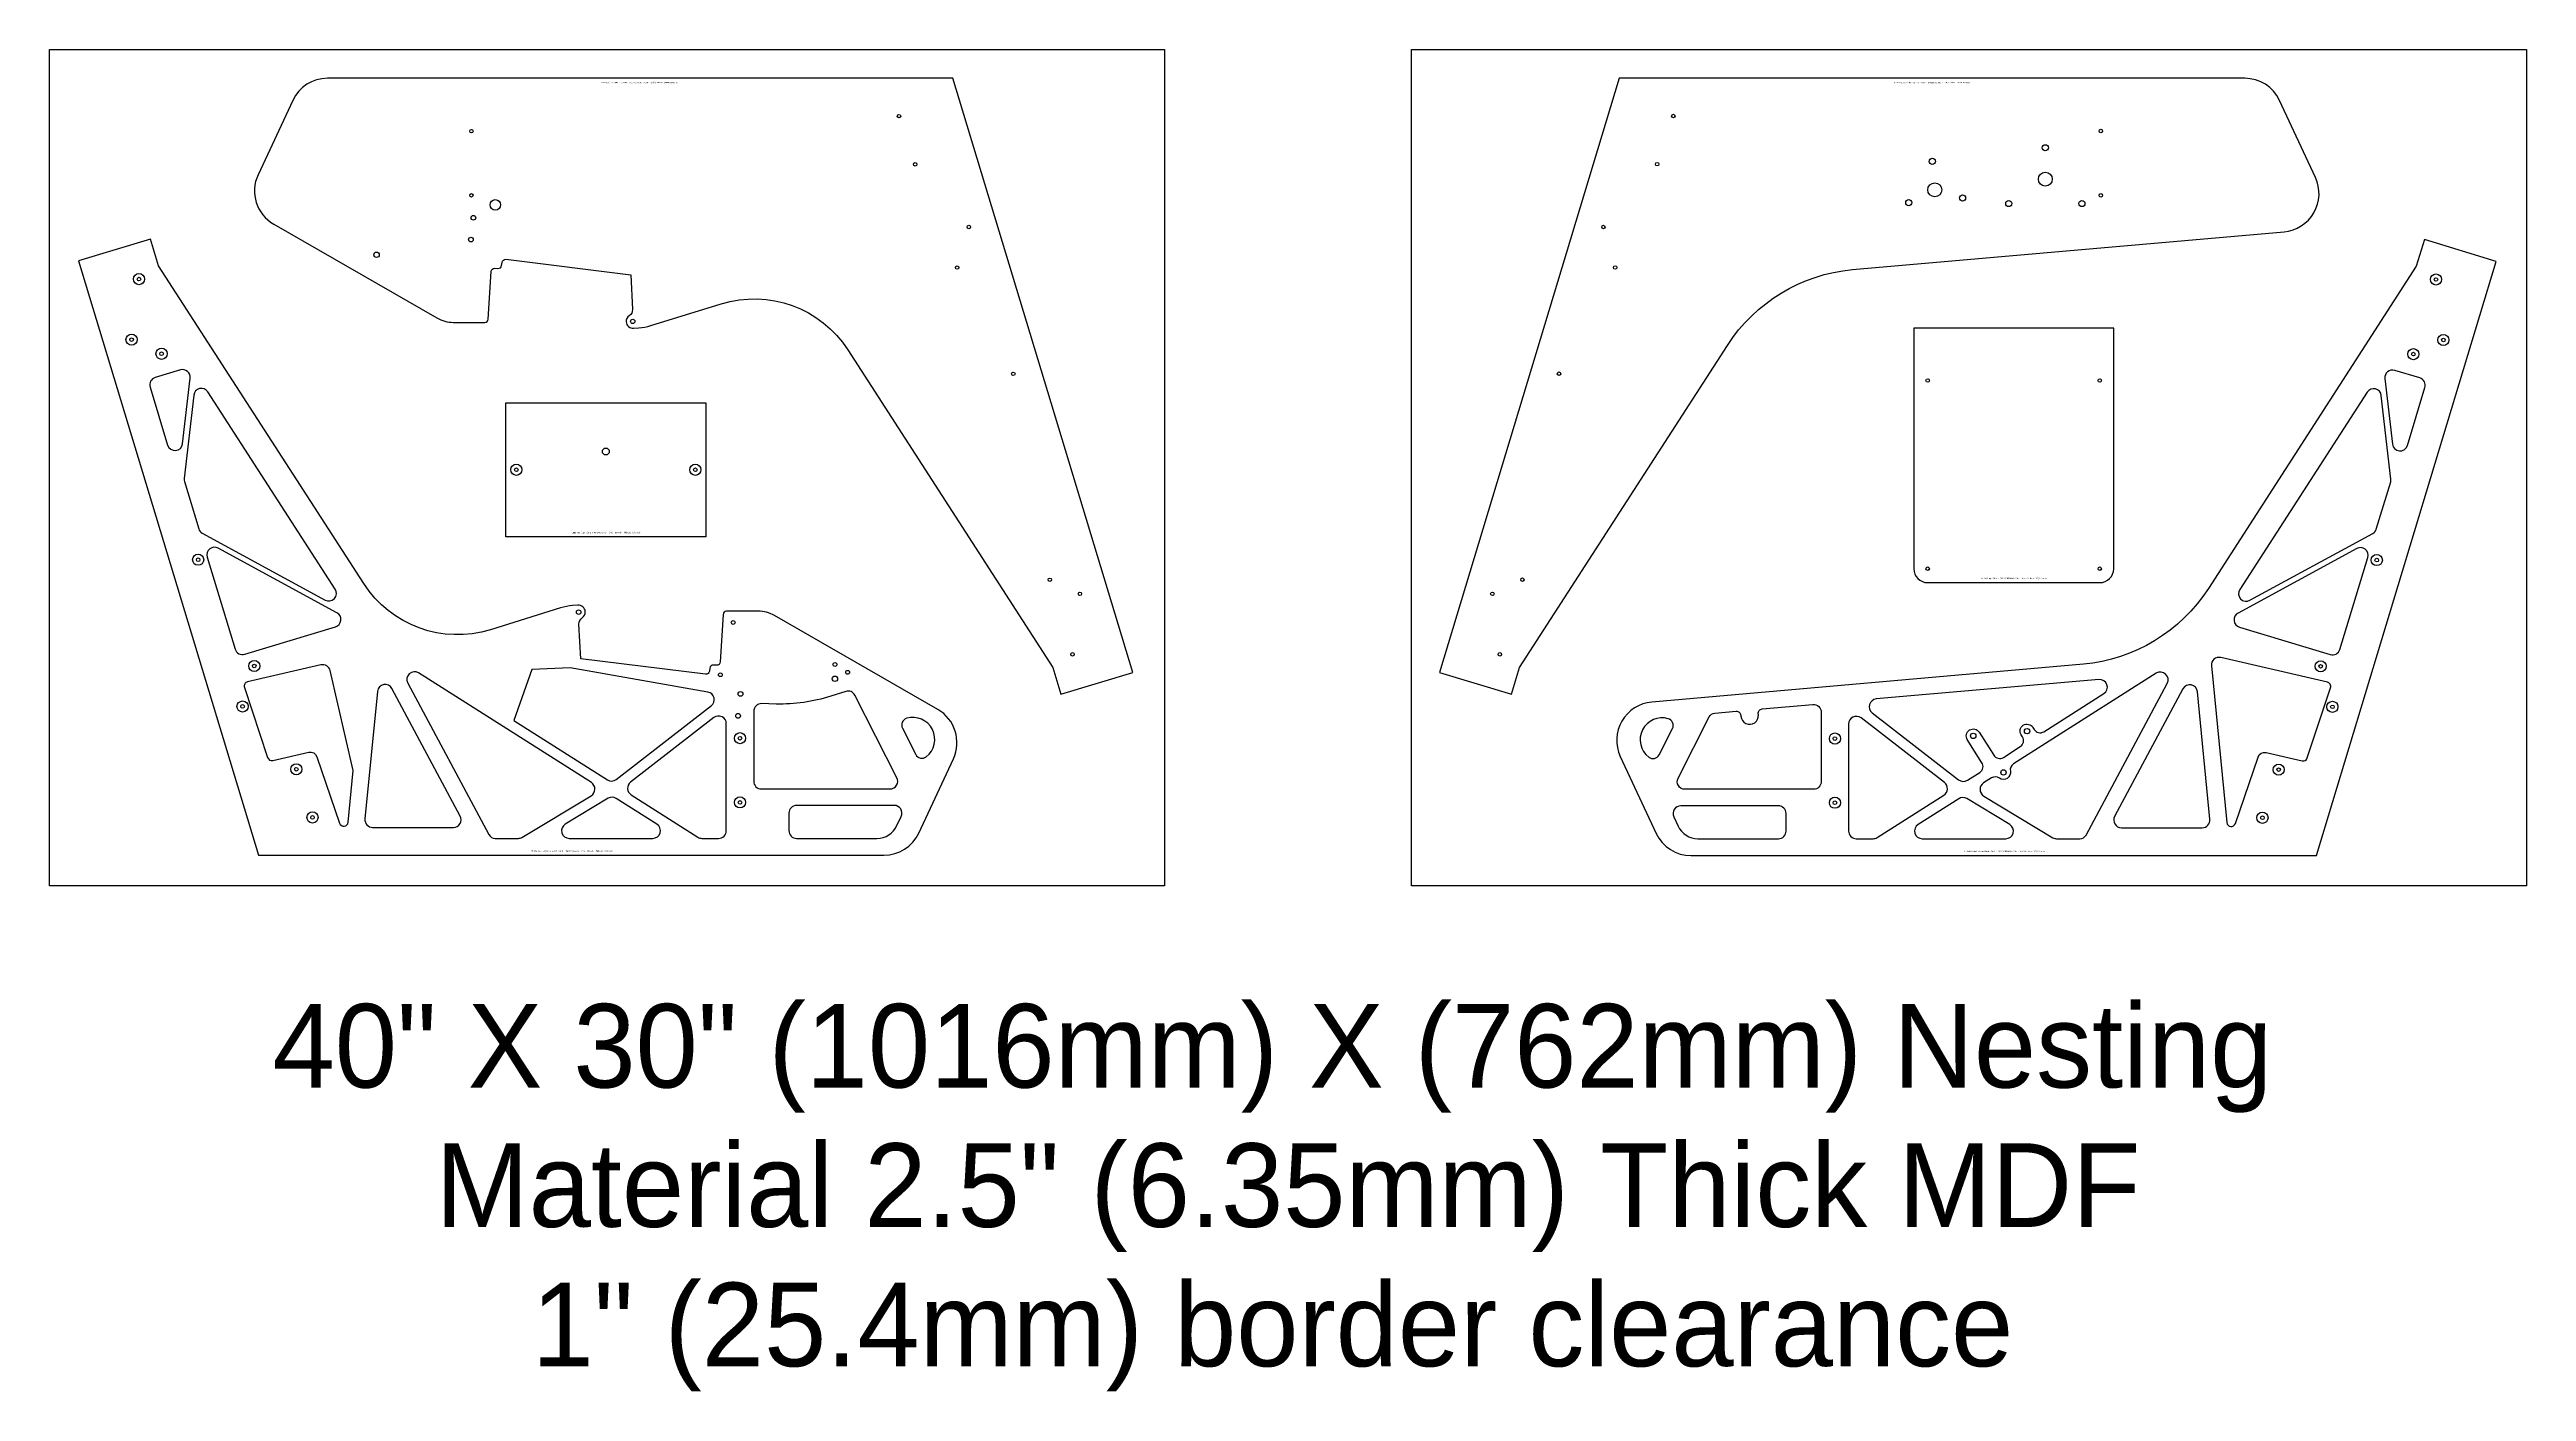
# Model space of a CAD drawing. Extents: x 161 to 320, y -15 to 207.
# Drawn here: x 198.8 to 287.7, y 91.4 to 139.6 of the extents above; entities that cross this region are included whole.
import ezdxf
from ezdxf.enums import TextEntityAlignment as Align

# ---------------------------------------------------------------- set-up
doc = ezdxf.new("R2010")
doc.units = 0
doc.header["$MEASUREMENT"] = 0
doc.layers.add('Info', color=4, linetype='Continuous')
doc.styles.add('Annotative', font='txt')

msp = doc.modelspace()

# ---------------------------------------------------------------- linework, layer by layer
at = {"color": 6, "linetype": 'Continuous'}
for points in [[(198.8, 139.554), (238.8, 139.554), (238.8, 109.554), (198.8, 109.554)], [(247.662, 139.554), (287.662, 139.554), (287.662, 109.554), (247.662, 109.554)]]:
    msp.add_lwpolyline(points, close=True, dxfattribs=at)
at = {"color": 7, "linetype": 'Continuous'}
for points in [[(214.417, 129.767, 0.396357), (214.542, 129.884), (214.646, 131.589, -0.414214), (214.779, 131.707), (214.888, 131.7, 0.396093), (215.02, 131.809), (215.034, 131.919, -0.414214), (215.173, 132.028), (219.649, 131.472), (219.712, 130.227, -0.26668), (219.599, 130.005, 0.26638), (219.486, 129.784, 0.414505), (219.755, 129.553), (219.941, 129.567, 0.056216), (220.375, 129.65), (222.892, 130.43, -0.336454), (227.437, 128.779), (234.794, 117.38), (235.084, 116.423), (237.664, 117.204), (231.212, 138.522), (208.772, 138.522, 0.291473), (207.525, 137.728), (206.282, 135.062, 0.389422), (206.843, 133.289), (212.698, 129.924, 0.131173), (213.286, 129.767)], [(263.478, 131.661), (278.966, 133.016, 0.520567), (280.092, 134.967), (278.804, 137.73, 0.291473), (277.558, 138.523), (255.117, 138.523), (248.665, 117.205), (251.245, 116.424), (251.535, 117.382), (258.995, 128.941, -0.230069)], [(224.221, 119.405), (223.091, 119.405, 0.396357), (222.966, 119.287), (222.861, 117.582, -0.414214), (222.729, 117.465), (222.619, 117.472, 0.396093), (222.487, 117.362), (222.474, 117.253, -0.414214), (222.334, 117.144), (217.859, 117.7), (217.795, 118.944, -0.26668), (217.908, 119.166, 0.26638), (218.021, 119.388, 0.414505), (217.753, 119.618), (217.566, 119.604, 0.056216), (217.133, 119.522), (214.615, 118.741, -0.336454), (210.07, 120.393), (202.713, 131.791), (202.423, 132.749), (199.843, 131.968), (206.295, 110.65), (228.736, 110.65, 0.291473), (229.982, 111.443), (231.225, 114.109, 0.389422), (230.664, 115.882), (224.81, 119.247, 0.131173)], [(271.768, 117.499), (256.28, 116.144, 0.520567), (255.154, 114.194), (256.442, 111.431, 0.291473), (257.689, 110.637), (280.129, 110.637), (286.581, 131.955), (284.001, 132.736), (283.711, 131.779), (276.251, 120.22, -0.230069)], [(272.854, 129.554), (265.682, 129.554), (265.682, 120.929, 0.414214), (266.182, 120.429), (272.354, 120.429, 0.414214), (272.854, 120.929)], [(202.591, 127.786, 0.414214), (202.407, 127.443), (203.037, 125.362, 0.813898), (203.574, 125.411), (203.846, 127.764, 0.53975), (203.493, 128.059)], [(282.937, 128.045, 0.53975), (282.583, 127.75), (282.854, 125.397, 0.813898), (283.391, 125.348), (284.022, 127.428, 0.414214), (283.838, 127.772)], [(203.628, 124.16, 0.102598), (203.637, 124.059), (204.153, 122.354, 0.197054), (204.273, 122.207), (208.684, 119.805, 0.777147), (209.047, 120.197), (204.479, 127.273, 0.703909), (203.974, 127.156)], [(282.455, 127.142, 0.703909), (281.95, 127.26), (277.379, 120.186, 0.777147), (277.742, 119.794), (282.154, 122.194, 0.197054), (282.274, 122.341), (282.791, 124.045, 0.102598), (282.8, 124.146)], [(281.968, 121.331, 0.670768), (281.572, 121.653), (277.315, 119.338, 0.665595), (277.367, 118.832), (280.622, 117.845, 0.414214), (280.966, 118.029)], [(209.206, 111.796, 0.806443), (209.512, 111.832), (209.695, 113.688), (208.868, 117.272, 0.414214), (208.537, 117.478), (205.905, 116.871, 0.441742), (205.791, 116.668), (206.625, 114.153, 0.387211), (206.809, 114.049), (208.099, 114.347, -0.384687), (208.392, 114.184)], [(222.544, 116.015, 0.650491), (222.423, 116.504), (217.483, 117.376), (216.097, 117.312), (215.455, 115.488), (218.817, 113.354, 0.316334), (219.134, 113.369)], [(210.117, 111.951, 0.443282), (210.392, 111.649), (213.293, 111.649, 0.566731), (213.536, 112.054), (211.086, 116.631, 0.741355), (210.568, 116.528)], [(218.233, 112.786, 0.557418), (218.238, 113.255), (212.041, 117.189, 0.771328), (211.651, 116.826), (214.563, 111.387, 0.276543), (214.784, 111.255), (215.619, 111.255, 0.136298), (215.748, 111.291)], [(227.696, 116.389, 0.368124), (227.366, 116.527), (226.824, 116.353, -0.08422), (224.868, 116.074), (224.347, 116.088, 0.421916), (224.064, 115.812), (224.064, 113.302, 0.414214), (224.34, 113.027), (228.954, 113.027, 0.559535), (229.2, 113.427)], [(272.5, 116.447, 0.785441), (272.328, 116.954), (264.334, 116.255, 0.682115), (264.189, 115.763), (267.291, 113.356, 0.316334), (267.607, 113.341), (268.052, 113.623, 0.414214), (268.129, 113.968), (267.603, 114.797, -1), (268.025, 115.065), (268.551, 114.236, 0.414214), (268.896, 114.159), (269.504, 114.545, 0.414214), (269.581, 114.891), (269.534, 114.966, -1), (269.956, 115.234), (270.003, 115.159, 0.414214), (270.349, 115.081)], [(268.186, 113.242, 0.557418), (268.192, 112.774), (270.676, 111.278, 0.136298), (270.805, 111.242), (271.641, 111.242, 0.276543), (271.861, 111.374), (274.774, 116.814, 0.771328), (274.383, 117.176), (269.259, 113.923, 0.307627), (269.147, 113.665, -0.679565), (268.755, 113.416, 0.307627), (268.474, 113.425)], [(272.888, 112.042, 0.566731), (273.131, 111.636), (276.033, 111.636, 0.443282), (276.307, 111.939), (275.856, 116.515, 0.741355), (275.339, 116.618)], [(223.08, 111.531), (223.08, 115.369, 0.623693), (222.635, 115.587), (219.644, 113.266, 0.519371), (219.665, 112.816), (222.062, 111.294, 0.142365), (222.196, 111.255), (222.804, 111.255, 0.414214)], [(229.877, 114.266, 0.469759), (230.253, 114.181, 0.829496), (229.552, 115.561, 0.469759), (229.399, 115.208)], [(257.025, 115.195, 0.469759), (256.872, 115.548, 0.829496), (256.172, 114.168, 0.469759), (256.547, 114.253)], [(260.104, 115.727, -0.414214), (260.247, 115.898), (262.061, 116.056, -0.440011), (262.36, 115.782), (262.36, 113.29, -0.414214), (262.085, 113.014), (257.471, 113.014, -0.559535), (257.225, 113.414), (258.341, 115.612, -0.259017), (258.542, 115.748), (259.306, 115.815, -0.414214), (259.476, 115.672), (259.48, 115.633, 1), (260.107, 115.688)], [(266.781, 113.253), (263.789, 115.575, 0.623693), (263.345, 115.357), (263.345, 111.518, 0.414214), (263.62, 111.242), (264.229, 111.242, 0.142365), (264.363, 111.281), (266.76, 112.803, 0.519371)], [(219.13, 112.689, 0.284177), (218.84, 112.692), (217.302, 111.767, 0.760102), (217.445, 111.255), (220.44, 111.255, 0.750754), (220.588, 111.763)], [(229.354, 112.044, 0.548619), (229.104, 112.436), (225.599, 112.436, 0.414214), (225.324, 112.161), (225.324, 111.531, 0.414214), (225.599, 111.255), (228.484, 111.255, 0.291473), (229.198, 111.71)], [(261.101, 112.148, 0.414214), (260.825, 112.423), (257.32, 112.423, 0.548619), (257.07, 112.031), (257.226, 111.697, 0.291473), (257.94, 111.242), (260.825, 111.242, 0.414214), (261.101, 111.518)], [(267.584, 112.68, 0.284177), (267.294, 112.676), (265.836, 111.751, 0.750754), (265.984, 111.242), (268.98, 111.242, 0.760102), (269.122, 111.754)]]:
    msp.add_lwpolyline(points, format="xyb", close=True, dxfattribs=at)
msp.add_lwpolyline([(222.344, 122.071), (215.173, 122.071), (215.173, 126.883), (222.344, 126.883)], close=True, dxfattribs=at)
for points in [[(205.802, 117.858), (209.058, 118.843, 0.665595), (209.11, 119.349), (204.854, 121.667, 0.670768), (204.458, 121.345)], [(204.458, 121.345), (205.458, 118.042, 0.414214), (205.802, 117.858)], [(278.325, 114.334), (279.615, 114.036, 0.387211), (279.8, 114.14), (280.633, 116.655, 0.441742), (280.519, 116.858), (276.694, 117.741, 0.512979), (276.358, 117.446), (276.912, 111.819, 0.806443), (277.218, 111.784)], [(277.218, 111.784), (278.032, 114.171, -0.384687), (278.325, 114.334)]]:
    msp.add_lwpolyline(points, format="xyb", dxfattribs=at)
for centre, radius in [((229.273, 137.166), 0.0625), ((257.056, 137.168), 0.0625), ((213.936, 136.627), 0.0625), ((270.401, 136.03), 0.111), ((272.394, 136.629), 0.0625), ((229.854, 135.438), 0.0625), ((256.475, 135.44), 0.0625), ((266.345, 135.542), 0.111), ((270.401, 134.905), 0.25), ((213.936, 134.324), 0.0625), ((266.434, 134.519), 0.25), ((267.432, 134.23), 0.11), ((272.394, 134.325), 0.0625), ((214.007, 133.521), 0.0847), ((214.793, 133.981), 0.187), ((265.501, 134.061), 0.11), ((269.089, 134.03), 0.11), ((271.714, 134.03), 0.11), ((213.918, 132.735), 0.0847), ((231.783, 133.185), 0.0625), ((254.547, 133.187), 0.0625), ((202.009, 131.317), 0.2), ((210.531, 132.191), 0.0967), ((231.362, 131.732), 0.0625), ((254.967, 131.734), 0.0625), ((284.416, 131.304), 0.2), ((219.724, 129.802), 0.0787), ((201.742, 129.147), 0.2), ((284.683, 129.134), 0.2), ((202.819, 128.639), 0.2), ((233.376, 127.921), 0.0625), ((252.953, 127.923), 0.0625), ((283.605, 128.626), 0.2), ((266.182, 127.679), 0.0625), ((272.354, 127.679), 0.0625), ((215.548, 124.477), 0.2), ((218.758, 125.133), 0.125), ((221.969, 124.477), 0.2), ((204.132, 121.25), 0.2), ((266.182, 120.929), 0.0625), ((272.354, 120.929), 0.0625), ((282.293, 121.238), 0.2), ((234.688, 120.532), 0.0625), ((235.766, 120.025), 0.0625), ((250.563, 120.026), 0.0625), ((251.641, 120.534), 0.0625), ((217.783, 119.369), 0.0787), ((223.328, 118.999), 0.068), ((206.145, 117.439), 0.2), ((226.977, 117.491), 0.068), ((235.499, 117.854), 0.0625), ((250.831, 117.856), 0.0625), ((280.279, 117.427), 0.2), ((222.867, 117.124), 0.068), ((223.589, 116.436), 0.0848), ((226.977, 116.98), 0.0968), ((227.432, 117.212), 0.068), ((205.725, 115.986), 0.2), ((223.501, 115.65), 0.0848), ((280.7, 115.973), 0.2), ((223.572, 114.848), 0.2), ((262.853, 114.835), 0.2), ((267.814, 114.931), 0.0968), ((269.745, 115.1), 0.0968), ((207.653, 113.733), 0.2), ((278.771, 113.72), 0.2), ((268.901, 113.618), 0.0968), ((208.234, 112.005), 0.2), ((223.572, 112.544), 0.2), ((262.853, 112.532), 0.2), ((278.19, 111.993), 0.2)]:
    msp.add_circle(centre, radius, dxfattribs=at)
for centre in [(202.009, 131.317), (284.416, 131.304), (201.742, 129.147), (284.683, 129.134), (202.819, 128.639), (283.605, 128.626), (215.548, 124.477), (221.969, 124.477), (204.132, 121.25), (282.293, 121.238), (206.145, 117.439), (280.279, 117.427), (205.725, 115.986), (280.7, 115.973), (223.572, 114.848), (262.853, 114.835), (207.653, 113.733), (278.771, 113.72), (208.234, 112.005), (223.572, 112.544), (262.853, 112.532), (278.19, 111.993)]:
    msp.add_circle(centre, 0.065)

# ---------------------------------------------------------------- texts
at = {"layer": 'Info', "color": 4, "linetype": 'Continuous'}
for s, p in [('40" X 30" (1016mm) X (762mm) Nesting ', (243.231, 102.314)), ('Material 2.5" (6.35mm) Thick MDF', (243.231, 97.314)), ('1" (25.4mm) border clearance ', (243.231, 92.314))]:
    msp.add_text(s, height=3, dxfattribs=at).set_placement(p, align=Align.CENTER)
at = {"layer": 'Info', "char_height": 0.05, "attachment_point": 2, "rotation": 180, "style": 'Annotative'}
for s, insert in [('RH Seat Bucket Exterior - Qty 1 - PN# OH3A2A-33 - CNC - Item 24 - Thick .25" (6.35mm)', (219.981, 138.34)), ('LH Seat Bucket Exterior - Qty 1 - PN# OH3A2A-31 - CNC - Item 22 - Thick .25" (6.35mm)', (266.335, 138.339))]:
    msp.add_mtext_dynamic_manual_height_columns(s, width=5.31726, gutter_width=0.625, heights=[0.083], dxfattribs=dict(at, insert=insert))
at = {"layer": 'Info', "char_height": 0.05, "attachment_point": 2, "style": 'Annotative'}
for s, width, insert in [('Upper Rail Cap - Qty 1 - PN# OH3A2A-57 - CNC - Item 48 - Thick .25" (6.35mm)', 3.63269, (218.76, 122.251)), ('Aft Rail Cap - Qty 1 - PN# OH3A2A-58 - CNC - Item 49 - Thick .25" (6.35mm)', 3.63269, (269.27, 120.608)), ('RH Seat Bucket Exterior Detail - Qty 1 - PN# OH3A2A-34 - CNC - Item 25 - Thick .25" (6.35mm)', 4.44436, (217.52, 110.83)), ('LH Seat Bucket Exterior Detail - Qty 1 - PN# OH3A2A-32 - CNC - Item 23 - Thick .25" (6.35mm)', 5.31726, (268.916, 110.814))]:
    msp.add_mtext_dynamic_manual_height_columns(s, width=width, gutter_width=0.625, heights=[0.083], dxfattribs=dict(at, insert=insert))

doc.saveas('drawing.dxf')
